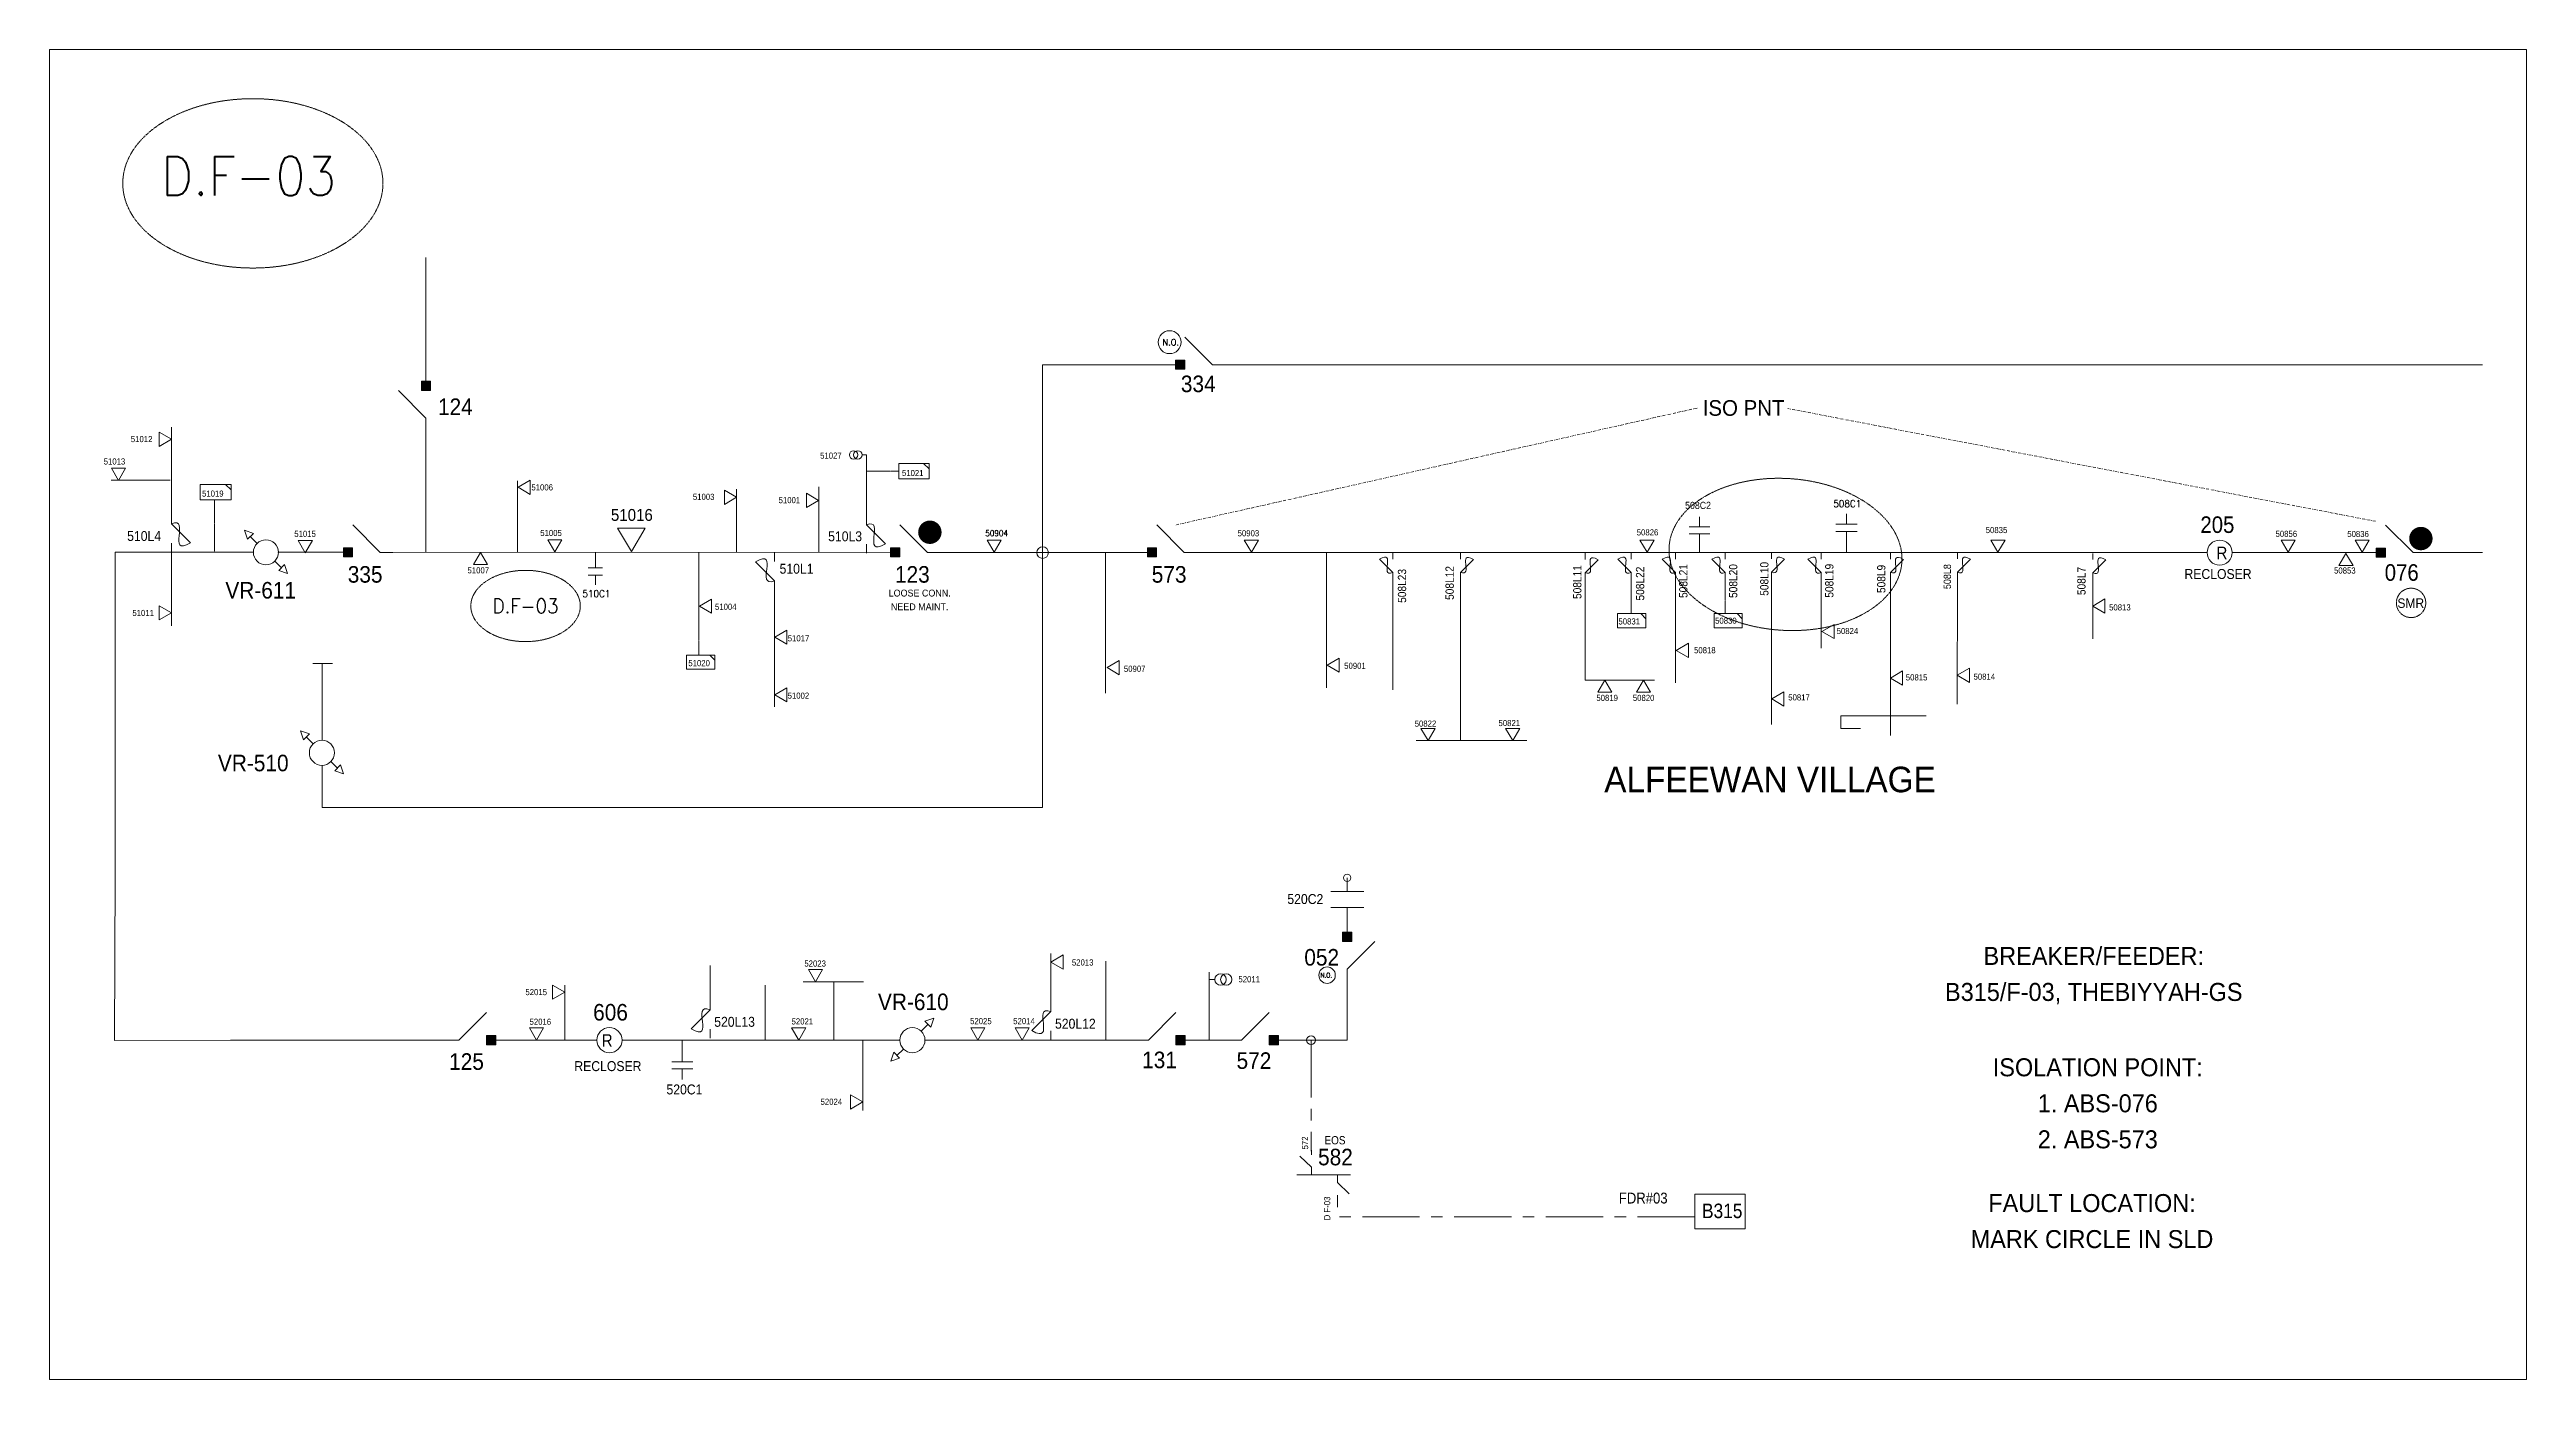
# Model space of a CAD drawing. Header units: metres. Extents: x 65984 to 144644, y -19036 to 23726.
# Drawn here: x 69580 to 70349, y 15325 to 15738 of the extents above; entities that cross this region are included whole.
import ezdxf
from ezdxf.enums import TextEntityAlignment as Align

# ---------------------------------------------------------------- set-up
doc = ezdxf.new("R2010")
doc.units = ezdxf.units.M
doc.header["$MEASUREMENT"] = 0
for name, pattern in [('( Center )', [2, 1.25, -0.25, 0.25, -0.25]), ('DGN Style 3', [0.013877, 0, -0.013877]), ('DGN Style 4', [1.6, 0.8, -0.4, 0, -0.4])]:
    doc.linetypes.add(name, pattern=pattern)
doc.layers.get('0').update_dxf_attribs({"color": 95, "lineweight": 40})
for name, color, linetype, lineweight in [('ABS', 7, 'Continuous', 40), ('ABS NUMBER', 112, 'Continuous', 30), ('CAPACITOR', 5, 'Continuous', 40), ('D FDR  03', 112, 'Continuous', 40), ('d_eos', 111, 'Continuous', 40), ('d_eos no', 121, 'Continuous', 40), ('d_fco', 5, 'Continuous', 40), ('d_fco text', 95, 'Continuous', 40), ('d_oh branch', 94, 'Continuous', 40), ('d_switch', 95, 'Continuous', 40), ('d_tf', 1, 'Continuous', 40), ('d_tf no', 6, 'Continuous', 40), ('d_ug cable', 95, 'Continuous', 40), ('d_ug tf', 1, 'Continuous', 40), ('d_village name', 7, 'Continuous', 40), ('FDR  1  16', 234, 'Continuous', 40), ('FDR  2  03', 240, 'Continuous', 40), ('FDR  4  02', 126, 'Continuous', 40), ('fedr no', 95, 'Continuous', 40), ('GRID STATION  04', 7, 'Continuous', 40), ('Level 37', 7, 'Continuous', 0), ('O H MAIN FEEDER', 4, 'Continuous', 100), ('REGULATOR', 5, 'Continuous', 40), ('SW N O', 114, 'Continuous', 30)]:
    doc.layers.add(name, color=color, linetype=linetype, lineweight=lineweight)
doc.styles.add('Style-Arial', font='arial.ttf')
doc.styles.add('Style-ENGINEERING', font='ENGINEERING.shx')
doc.styles.add('Style-msdefault', font='msdefault.shx')
doc.styles.add('Style-STANDARD', font='STANDARD.shx')

msp = doc.modelspace()

# ---------------------------------------------------------------- texts
at = {"layer": 'ABS NUMBER', "color": 7, "lineweight": 13, "style": 'Style-Arial'}
for s, width, p in [('334', 0.9, (69931.11, 15636.96)), ('124', 0.9, (69700.46, 15629.85)), ('205', 0.88, (70247.65, 15593.23)), ('335', 0.9, (69672.44, 15577.79)), ('123', 0.9, (69842.34, 15577.79)), ('VR-611', 0.9, (69634.45, 15572.86)), ('VR-510', 0.9, (69632.13, 15519.21))]:
    msp.add_text(s, height=5.149, dxfattribs=dict(at, width=width)).set_placement(p, align=Align.TOP_LEFT)
at = {"layer": 'ABS NUMBER', "color": 1, "lineweight": 13, "style": 'Style-Arial'}
for s, width, p in [('573', 0.9, (69922.07, 15577.79)), ('076', 0.88, (70304.88, 15578.37))]:
    msp.add_text(s, height=5.149, dxfattribs=dict(at, width=width)).set_placement(p, align=Align.TOP_LEFT)
at = {"layer": 'ABS NUMBER', "color": 7, "lineweight": 13, "style": 'Style-Arial', "width": 0.9}
for s, p in [('052', (69980.23, 15458.87)), ('VR-610', (69859.01, 15445.03)), ('606', (69759.43, 15441.8)), ('131', (69929.88, 15427.01)), ('572', (69959.2, 15426.78)), ('125', (69714.72, 15426.49))]:
    msp.add_text(s, height=5.149, dxfattribs=at).set_placement(p, align=Align.TOP_RIGHT)
at = {"layer": 'D FDR  03', "color": 5, "linetype": 'Continuous', "lineweight": 13, "style": 'Style-STANDARD'}
msp.add_text('510C1', height=2.197, dxfattribs=at).set_placement((69749.65, 15569.23), align=Align.MIDDLE_CENTER)
at = {"layer": 'd_eos no', "color": 7, "linetype": 'Continuous', "lineweight": 13, "style": 'Style-Arial', "width": 0.9}
msp.add_text('582', height=5.149, dxfattribs=at).set_placement((69984.5, 15396.84), align=Align.TOP_RIGHT)
at = {"layer": 'd_fco text', "color": 5, "linetype": 'Continuous', "lineweight": 13, "style": 'Style-msdefault', "width": 0.916667}
msp.add_text('508C2', height=2.224, dxfattribs=at).set_placement((70087.67, 15595.53))
for s, p in [('510L4', (69603.95, 15588.68)), ('510L3', (69821.6, 15588.58)), ('510L1', (69806.52, 15578.51))]:
    msp.add_text(s, height=3.089, dxfattribs=at).set_placement(p, align=Align.TOP_LEFT)
for s, height, p in [('508L23', 2.573, (69998.48, 15566.37)), ('508L12', 2.573, (70013.27, 15567.28)), ('508L11', 2.573, (70052.9, 15567.57)), ('508L22', 2.573, (70072.4, 15567.1)), ('508L21', 2.573, (70085.82, 15567.89)), ('508L20', 2.573, (70101.3, 15567.89)), ('508L10', 2.573, (70110.97, 15568.56)), ('508L19', 2.573, (70131.15, 15567.98)), ('508L9', 2.573, (70147.28, 15569.42)), ('508L8', 2.274, (70167.93, 15570.64)), ('508L7', 2.573, (70209.43, 15568.78))]:
    msp.add_text(s, height=height, rotation=90, dxfattribs=at).set_placement(p, align=Align.TOP_LEFT)
at = {"layer": 'd_fco text', "color": 7, "linetype": 'Continuous', "lineweight": 13, "style": 'Style-msdefault', "width": 0.916667}
msp.add_text('RECLOSER', height=3.089, dxfattribs=at).set_placement((70242.71, 15576.88), align=Align.TOP_LEFT)
at = {"layer": 'd_fco text', "color": 121, "linetype": 'Continuous', "lineweight": 13, "style": 'Style-msdefault', "width": 0.916667}
msp.add_text('520C2', height=3.089, dxfattribs=at).set_placement((69975.33, 15475.93), align=Align.TOP_RIGHT)
at = {"layer": 'd_fco text', "color": 5, "linetype": 'Continuous', "lineweight": 13, "style": 'Style-msdefault', "width": 0.916667}
for s, p in [('520L13', (69798.86, 15437.8)), ('520L12', (69904.67, 15437.21)), ('RECLOSER', (69763.63, 15424.04)), ('520C1', (69782.56, 15416.8))]:
    msp.add_text(s, height=3.089, dxfattribs=at).set_placement(p, align=Align.TOP_RIGHT)
at = {"layer": 'd_switch', "color": 5, "linetype": 'Continuous', "lineweight": 13, "style": 'Style-ENGINEERING', "width": 0.921053}
for s, p in [('572', (69970.63, 15396.63)), ('D F-03', (69977.49, 15374.61))]:
    msp.add_text(s, height=1.956, rotation=90, dxfattribs=at).set_placement(p)
at = {"layer": 'd_tf no', "color": 5, "linetype": 'Continuous', "lineweight": 13, "style": 'Style-msdefault', "width": 0.945946}
for s, p in [('51012', (69605.1, 15618.19)), ('51027', (69819.11, 15613.05)), ('51013', (69596.66, 15611.24)), ('51021', (69844.51, 15607.65)), ('51019', (69627.19, 15601.26)), ('51006', (69729.46, 15603.19)), ('51003', (69779.6, 15600.25)), ('51001', (69806.21, 15599.23)), ('51015', (69655.84, 15588.76)), ('51005', (69732.21, 15589.03)), ('50903', (69948.73, 15588.95)), ('50826', (70072.65, 15589.22)), ('50835', (70181, 15589.94)), ('50856', (70270.98, 15588.76)), ('50836', (70293.26, 15588.71)), ('51007', (69709.63, 15577.43)), ('50853', (70289.15, 15577.37)), ('51004', (69786.45, 15566.1)), ('50813', (70219.31, 15565.92)), ('51011', (69605.57, 15564.19)), ('50831', (70066.97, 15561.56)), ('50830', (70096.97, 15561.78)), ('50824', (70134.71, 15558.58)), ('51017', (69809.05, 15556.32)), ('50818', (70090.44, 15552.62)), ('51020', (69778.18, 15548.6)), ('50907', (69913.42, 15546.85)), ('50901', (69981.82, 15547.77)), ('50815', (70156.19, 15544.18)), ('50814', (70177.22, 15544.41)), ('51002', (69809.01, 15538.51)), ('50819', (70060.11, 15537.81)), ('50820', (70071.44, 15537.81)), ('50817', (70119.69, 15537.97)), ('50822', (70003.7, 15529.82)), ('50821', (70029.73, 15530)), ('52015', (69727.6, 15446.44)), ('52024', (69819.24, 15412.38))]:
    msp.add_text(s, height=1.905, dxfattribs=at).set_placement(p, align=Align.TOP_LEFT)
at = {"layer": 'd_tf no', "color": 5, "linetype": 'Continuous', "lineweight": 40, "style": 'Style-msdefault', "width": 0.945946}
msp.add_text('51016', height=3.7, dxfattribs=at).set_placement((69754.15, 15595.52), align=Align.TOP_LEFT)
at = {"layer": 'd_tf no', "color": 5, "linetype": 'Continuous', "lineweight": 13, "style": 'Style-STANDARD', "width": 0.945946}
msp.add_text('50904', height=1.905, dxfattribs=at).set_placement((69873.9, 15588), align=Align.MIDDLE_CENTER)
at = {"layer": 'd_tf no', "color": 1, "linetype": 'Continuous', "lineweight": 40, "style": 'Style-msdefault', "width": 0.945946}
msp.add_text('SMR', height=2.953, dxfattribs=at).set_placement((70308.82, 15567.77), align=Align.TOP_LEFT)
at = {"layer": 'd_tf no', "color": 5, "linetype": 'Continuous', "lineweight": 13, "style": 'Style-msdefault', "width": 0.945946}
for s, p in [('52023', (69820.91, 15455.31)), ('52013', (69903.98, 15455.65)), ('52011', (69955.69, 15450.44)), ('52016', (69735.59, 15437.23)), ('52021', (69816.94, 15437.34)), ('52025', (69872.37, 15437.43)), ('52014', (69885.76, 15437.43))]:
    msp.add_text(s, height=1.905, dxfattribs=at).set_placement(p, align=Align.TOP_RIGHT)
at = {"layer": 'd_village name', "color": 7, "linetype": 'Continuous', "lineweight": 13, "style": 'Style-Arial', "width": 0.933333}
for s, height, p in [('ISO PNT', 4.869, (70105.83, 15626.9)), ('ALFEEWAN VILLAGE', 7.9365, (70114.03, 15511.52))]:
    msp.add_text(s, height=height, dxfattribs=at).set_placement(p, align=Align.MIDDLE_CENTER)
at = {"layer": 'd_village name', "color": 20, "linetype": 'Continuous', "lineweight": 13, "insert": (69850.02, 15567.28), "char_height": 2.1284, "width": 22.2466, "attachment_point": 5, "line_spacing_factor": 1.2, "style": 'Style-Arial'}
msp.add_mtext('\\H1x;\\W0.933333;LOOSE CONN.\\PNEED MAINT.', dxfattribs=at)
at = {"layer": 'd_village name', "color": 7, "linetype": 'Continuous', "lineweight": 13, "char_height": 5.592, "attachment_point": 5, "line_spacing_factor": 1.2, "style": 'Style-Arial'}
for s, insert in [('\\H1x;\\W0.933333;BREAKER/FEEDER: \\PB315/F-03, THEBIYYAH-GS', (70214.55, 15450.61)), ('\\H1x;\\W0.933333;ISOLATION POINT: \\P1. ABS-076\\P2. ABS-573', (70215.79, 15410.91)), ('\\H1x;\\W0.933333;FAULT LOCATION:\\PMARK CIRCLE IN SLD', (70214, 15374.33))]:
    msp.add_mtext(s, dxfattribs=dict(at, insert=insert))
at = {"layer": 'FDR  4  02', "color": 5, "linetype": 'Continuous', "lineweight": 13, "style": 'Style-STANDARD'}
msp.add_text('508C1', height=2.197, dxfattribs=at).set_placement((70138.02, 15597.14), align=Align.MIDDLE_CENTER)
at = {"layer": 'fedr no', "color": 6, "linetype": 'Continuous', "lineweight": 13, "attachment_point": 5, "style": 'Style-STANDARD'}
for insert, char_height in [((69641.67, 15698.89), 12.105), ((69727.65, 15565.4), 4.558)]:
    msp.add_mtext('D.F-03', dxfattribs=dict(at, insert=insert, char_height=char_height))
at = {"layer": 'GRID STATION  04', "color": 3, "linetype": 'Continuous', "lineweight": 13, "style": 'Style-msdefault', "width": 0.9}
msp.add_text('FDR#03', height=3.38, dxfattribs=at).set_placement((70067.08, 15379.83))
at = {"layer": 'GRID STATION  04', "color": 3, "linetype": 'Continuous', "lineweight": 13, "style": 'Style-msdefault', "width": 0.888889}
msp.add_text('B315', height=4.511, dxfattribs=at).set_placement((70105.45, 15379.8), align=Align.TOP_RIGHT)
at = {"layer": 'Level 37', "color": 7, "linetype": 'Continuous', "lineweight": 13, "style": 'Style-msdefault', "width": 0.9}
msp.add_text('EOS', height=2.574, dxfattribs=at).set_placement((69982.23, 15400.77), align=Align.TOP_RIGHT)

# ---------------------------------------------------------------- blocks, each defined once
blk = doc.blocks.new('TFU_175')
at = {"layer": 'd_tf', "color": 5, "linetype": 'Continuous', "lineweight": 13, "ltscale": 0.000284767}
blk.add_line((0, 10), (0, 0), dxfattribs=at)
at = {"layer": 'd_tf', "color": 5, "linetype": 'Continuous', "lineweight": 13, "ltscale": 0.000284767, "extrusion": (0, 0, -1)}
for centre in [(0, 30), (0, 20)]:
    blk.add_circle(centre, 10, dxfattribs=at)
blk = doc.blocks.new('ABS2_1_1')
at = {"color": 0, "linetype": 'ByBlock', "lineweight": -2, "ltscale": 500}
for q in [(-29900, 43500), (0, 0)]:
    blk.add_line((0, 13600), q, dxfattribs=at)
at = {"color": 0, "linetype": 'ByBlock', "lineweight": -2, "ltscale": 500, "flags": 128}
for points in [[(5000, 43600), (-5000, 43600), (-5000, 53600), (5000, 53600)], [(3791, 49653), (3791, 49653), (3791, 49653)]]:
    blk.add_lwpolyline(points, close=True, dxfattribs=at)
at = {"color": 0, "linetype": 'ByBlock', "lineweight": -2, "ltscale": 500}
for points in [[(5000, 43600), (-5000, 43600), (5000, 53600), (-5000, 53600)], [(3791, 49653), (3791, 49653), (3791, 49653)]]:
    blk.add_solid(points, dxfattribs=at)
blk = doc.blocks.new('*U1450')
at = {"layer": 'SW N O', "color": 3, "lineweight": 13, "extrusion": (0, 0, -1)}
blk.add_circle((0, 0), 16.8, dxfattribs=at)
at = {"layer": 'SW N O', "color": 3, "lineweight": 13, "extrusion": (0, 0, -1), "style": 'Style-STANDARD'}
blk.add_text('N.O.', height=9.6, dxfattribs=at).set_placement((-1.7, -0.2), align=Align.MIDDLE_CENTER)
blk = doc.blocks.new('*U1087')
at = {"layer": 'd_fco', "color": 5, "linetype": 'Continuous', "lineweight": 13}
blk.add_line((-4.6, 4.2), (-10.1, 4.2), dxfattribs=at)
at = {"layer": 'd_fco', "color": 5, "linetype": 'Continuous', "lineweight": 13, "extrusion": (0, 0, -1), "flags": 128}
blk.add_lwpolyline([(-13, 4.2), (-7.1, 4.2), (4.4, -7.3)], dxfattribs=at)
at = {"layer": 'd_fco', "color": 5, "linetype": 'Continuous', "lineweight": 13}
blk.add_open_spline([(-4.4, -7.3), (-13, 7.7), (11.6, -7.7), (7.1, 4.2)], degree=3, dxfattribs=at)
blk = doc.blocks.new('*U1309')
at = {"layer": 'CAPACITOR', "color": 5, "linetype": 'Continuous', "lineweight": 13}
for p, q in [((0.1, 8.5), (0, 16.4)), ((-9.9, 8.2), (9.9, 8.2)), ((-9.9, -1.4), (9.9, -1.4)), ((0.1, -16.4), (0.1, -1.4))]:
    blk.add_line(p, q, dxfattribs=at)
blk = doc.blocks.new('*U3463')
at = {"layer": 'd_eos', "color": 7, "linetype": 'Continuous', "lineweight": 13, "ltscale": 0.425948}
for p, q in [((-16.2, 0), (16.2, 0)), ((-8.4, 0), (-8.4, -4.6)), ((7.4, 12.1), (7.4, 14.9)), ((7.4, 4.7), (14.4, 11.4)), ((7.4, 0), (7.4, 4.7)), ((-8.4, -4.6), (-15.4, -11.4)), ((-8.4, -12.1), (-8.4, -14.9))]:
    blk.add_line(p, q, dxfattribs=at)
blk = doc.blocks.new('*U1311')
at = {"layer": 'CAPACITOR', "color": 5, "linetype": 'Continuous', "lineweight": 13}
for p, q in [((0, 27.9), (0, -2.9)), ((15, -2.9), (-15, -2.9)), ((15, -12.9), (-15, -12.9)), ((0, -12.9), (0, -27.9))]:
    blk.add_line(p, q, dxfattribs=at)
blk = doc.blocks.new('*U1322')
at = {"layer": 'REGULATOR', "color": 7, "linetype": 'Continuous', "lineweight": 13, "extrusion": (0, 0, -1)}
blk.add_circle((0, 0.1), 7.56, dxfattribs=at)
at = {"layer": 'ABS NUMBER', "color": 7, "lineweight": 13, "extrusion": (0, 0, -1), "style": 'Style-ENGINEERING', "width": 0.9}
blk.add_text('R', height=7.56, dxfattribs=at).set_placement((1.9, 3.7), align=Align.TOP_RIGHT)
blk = doc.blocks.new('TF_8')
at = {"color": 0, "linetype": 'ByBlock', "lineweight": -2}
blk.add_line((6.3, 4.95), (9.9, 1.35), dxfattribs=at)
blk.add_3dface([(-10.1, 4.95), (9.9, 4.95), (9.9, -5.05), (-10.1, -5.05)], dxfattribs=at)
blk = doc.blocks.new('*U1312')
at = {"layer": 'd_oh branch', "color": 5, "linetype": 'Continuous', "lineweight": 13}
for p, q in [((10, 0.9), (-10, 0.9)), ((0, 23), (0, 0.9)), ((10, -9.1), (-10, -9.1)), ((0, -9.1), (0, -23))]:
    blk.add_line(p, q, dxfattribs=at)
blk = doc.blocks.new('TFU_176')
at = {"layer": 'd_tf', "color": 5, "linetype": 'Continuous', "lineweight": 13, "ltscale": 0.000284767}
blk.add_line((0, 10), (0, 0), dxfattribs=at)
for centre in [(0, 30), (0, 20)]:
    blk.add_circle(centre, 10, dxfattribs=at)
blk = doc.blocks.new('*U1059')
at = {"layer": 'REGULATOR', "color": 7, "linetype": 'Continuous', "lineweight": 13}
blk.add_circle((0, 0.1), 7.56, dxfattribs=at)
at = {"layer": 'ABS NUMBER', "color": 7, "lineweight": 13, "style": 'Style-ENGINEERING', "width": 0.9}
blk.add_text('R', height=7.56, dxfattribs=at).set_placement((-1.9, 3.7), align=Align.TOP_LEFT)
blk = doc.blocks.new('*U1315')
at = {"layer": 'CAPACITOR', "color": 5, "linetype": 'Continuous', "lineweight": 13}
for p, q in [((-6.4, 5.4), (6.4, 5.4)), ((-6.4, 1.1), (6.4, 1.1)), ((0, 5.4), (0, 11.7)), ((0, -11.7), (0, 1.1))]:
    blk.add_line(p, q, dxfattribs=at)
blk = doc.blocks.new('*U1316')
at = {"layer": 'CAPACITOR', "color": 5, "linetype": 'Continuous', "lineweight": 13}
for p, q in [((-8.6, 6.5), (8.6, 6.5)), ((-8.6, 0.7), (8.6, 0.7)), ((0, 6.5), (0, 15)), ((0, -15), (0, 0.7)), ((0, -14.9), (0, -1.1))]:
    blk.add_line(p, q, dxfattribs=at)
blk = doc.blocks.new('*U893')
at = {"layer": 'SW N O', "color": 3, "lineweight": 13}
blk.add_circle((0, 0), 16.8, dxfattribs=at)
at = {"layer": 'SW N O', "color": 3, "lineweight": 13, "style": 'Style-STANDARD'}
blk.add_text('N.O.', height=9.6, dxfattribs=at).set_placement((1.7, -0.2), align=Align.MIDDLE_CENTER)
blk = doc.blocks.new('*U3025')
at = {"layer": 'REGULATOR', "color": 5, "linetype": 'Continuous', "lineweight": 13}
for p, q in [((24, 25.1), (13.4, 14.5)), ((-14.9, -13.7), (-25.5, -24.4))]:
    blk.add_line(p, q, dxfattribs=at)
at = {"layer": 'REGULATOR', "color": 5, "linetype": 'Continuous', "lineweight": 13, "flags": 128}
for points in [[(29.5, 20), (34.4, 34.3), (20.1, 29.6)], [(-29.6, -20), (-34.4, -34.3), (-20.1, -29.5)]]:
    blk.add_lwpolyline(points, close=True, dxfattribs=at)
at = {"layer": 'REGULATOR', "color": 5, "linetype": 'Continuous', "lineweight": 13}
blk.add_circle((-0.8, 0.4), 20, dxfattribs=at)
blk = doc.blocks.new('TRA1_1458')
at = {"layer": 'd_tf', "color": 5, "linetype": 'Continuous', "lineweight": 13, "ltscale": 0.000205032, "flags": 128}
blk.add_lwpolyline([(9.9, -17), (-0.1, 0), (-10.1, -17)], close=True, dxfattribs=at)
blk = doc.blocks.new('TRA1_1457')
at = {"layer": 'd_tf', "color": 5, "linetype": 'Continuous', "lineweight": 13, "ltscale": 0.000205032, "xscale": 1.000046566207833, "yscale": 1.000046566207833, "zscale": 1.000046566207833, "rotation": 180}
blk.add_blockref('TRA1_1458', (0, 0), dxfattribs=at)
blk = doc.blocks.new('TRA1_1460')
at = {"layer": 'd_tf', "color": 5, "linetype": 'Continuous', "lineweight": 13, "ltscale": 0.000284767, "flags": 128}
blk.add_lwpolyline([(9.9, -17.1), (-0.1, -0.1), (-10.1, -17.1)], close=True, dxfattribs=at)
blk = doc.blocks.new('TRA1_1459')
at = {"layer": 'd_tf', "color": 5, "linetype": 'Continuous', "lineweight": 13, "ltscale": 0.000284767, "xscale": 1.000046566207833, "yscale": 1.000046566207833, "zscale": 1.000046566207833, "rotation": 180}
blk.add_blockref('TRA1_1460', (0, 0), dxfattribs=at)
blk = doc.blocks.new('TRA1_545')
at = {"layer": 'd_tf', "color": 5, "linetype": 'Continuous', "lineweight": 0, "ltscale": 0.000307269, "flags": 128}
blk.add_lwpolyline([(10.1, -17), (0.1, 0), (-9.9, -17)], close=True, dxfattribs=at)
blk = doc.blocks.new('TRA1_544')
at = {"layer": 'd_tf', "color": 5, "linetype": 'Continuous', "lineweight": 0, "ltscale": 0.000307269, "xscale": 1.000046566207833, "yscale": 1.000046566207833, "zscale": 1.000046566207833, "rotation": 180}
blk.add_blockref('TRA1_545', (0, 0), dxfattribs=at)
blk = doc.blocks.new('TRA1_1462')
at = {"layer": 'd_tf', "color": 5, "linetype": 'Continuous', "lineweight": 13, "ltscale": 0.000284767, "flags": 128}
blk.add_lwpolyline([(10.1, -17), (0.1, 0), (-9.9, -17)], close=True, dxfattribs=at)
blk = doc.blocks.new('TRA1_1461')
at = {"layer": 'd_tf', "color": 5, "linetype": 'Continuous', "lineweight": 13, "ltscale": 0.000284767, "xscale": 1.000046566207833, "yscale": 1.000046566207833, "zscale": 1.000046566207833, "rotation": 180}
blk.add_blockref('TRA1_1462', (0, 0), dxfattribs=at)

# ---------------------------------------------------------------- hatches: boundary and pattern name
at = {"layer": 'd_ug cable', "linetype": 'DGN Style 3', "lineweight": 13}
h = msp.add_hatch(color=3, dxfattribs=at)
edge = h.paths.add_edge_path(flags=0)
edge.add_arc((69853.18, 15588.3), 3.64, 0, 360)
h = msp.add_hatch(color=1, dxfattribs=at)
edge = h.paths.add_edge_path(flags=0)
edge.add_arc((70316.11, 15586.34), 3.64, 0, 360)

# ---------------------------------------------------------------- linework, layer by layer
at = {"layer": 'd_oh branch', "color": 1, "linetype": 'DGN Style 4', "lineweight": 13}
for p, q in [((70091.4, 15626.87), (69929.31, 15590.53)), ((70302, 15591.71), (70119.6, 15626.7))]:
    msp.add_line(p, q, dxfattribs=at)
at = {"layer": 'd_oh branch', "color": 5, "linetype": 'Continuous', "lineweight": 13}
for p, q in [((69617.69, 15592.46), (69617.69, 15620.92)), ((69833.46, 15592.14), (69833.46, 15612.3)), ((69617.33, 15604.48), (69599.03, 15604.48)), ((69725.12, 15582.07), (69725.12, 15604.29)), ((69793.13, 15582.07), (69793.13, 15601.66)), ((69818.67, 15582.07), (69818.67, 15602.37)), ((69617.69, 15559.26), (69617.69, 15582.07)), ((69781.49, 15582.07), (69781.49, 15559.33)), ((69907.72, 15582.05), (69907.72, 15538.31)), ((69976.34, 15581.97), (69976.34, 15539.99)), ((70317.6, 15581.97), (70335.25, 15581.97)), ((69996.89, 15573.63), (69996.9, 15539.32)), ((70017.92, 15573.75), (70017.92, 15523.6)), ((70056.59, 15573.93), (70056.59, 15542.37)), ((70070.91, 15573.63), (70070.91, 15568.32)), ((70084.72, 15573.63), (70084.73, 15541.49)), ((70100.13, 15573.63), (70100.13, 15568.45)), ((70114.51, 15573.84), (70114.51, 15528.62)), ((70129.94, 15574.03), (70129.94, 15552.35)), ((70151.41, 15573.76), (70151.4, 15525.2)), ((70172.19, 15573.81), (70172.17, 15534.91)), ((70214.28, 15573.6), (70214.28, 15555.23)), ((69804.92, 15571.03), (69804.92, 15534.03)), ((70056.59, 15542.36), (70078.17, 15542.36)), ((70151.4, 15531.28), (70162.49, 15531.28)), ((70004.16, 15523.6), (70038.53, 15523.6)), ((69784.96, 15441.53), (69784.96, 15453.73)), ((69890.77, 15440.48), (69890.77, 15457.51)), ((69907.85, 15430.56), (69907.85, 15455.12)), ((69939.89, 15430.56), (69939.89, 15451.64)), ((69739.8, 15430.56), (69739.8, 15447.65)), ((69802.08, 15430.56), (69802.08, 15447.65)), ((69823.55, 15448.66), (69813.86, 15448.66)), ((69832.34, 15430.56), (69832.34, 15408.68))]:
    msp.add_line(p, q, dxfattribs=at)
at = {"layer": 'd_oh branch', "color": 5, "linetype": 'Continuous', "lineweight": 13, "flags": 128}
for points in [[(70151.4, 15531.28), (70135.99, 15531.28), (70135.99, 15527.36), (70142.15, 15527.36)], [(69823.37, 15430.56), (69823.37, 15448.66), (69832.62, 15448.66)]]:
    msp.add_lwpolyline(points, dxfattribs=at)
at = {"layer": 'd_tf', "color": 5, "linetype": 'Continuous', "lineweight": 13, "ltscale": 0.000284767, "flags": 128}
for points in [[(69613.89, 15614.97), (69613.89, 15619.36), (69617.69, 15617.16)], [(69599.07, 15608.15), (69603.46, 15608.15), (69601.26, 15604.34)], [(69657.06, 15585.74), (69661.45, 15585.74), (69659.25, 15581.94)], [(69613.89, 15561.08), (69613.89, 15565.48), (69617.69, 15563.28)], [(69819.88, 15452.47), (69815.48, 15452.47), (69817.68, 15448.66)], [(69894.58, 15457.01), (69894.58, 15452.62), (69890.77, 15454.82)], [(69736, 15443.28), (69736, 15447.67), (69739.8, 15445.48)], [(69733.26, 15434.37), (69728.86, 15434.37), (69731.06, 15430.56)], [(69814.65, 15434.37), (69810.26, 15434.37), (69812.45, 15430.56)], [(69870.27, 15434.37), (69865.87, 15434.37), (69868.07, 15430.56)], [(69884.06, 15434.37), (69879.67, 15434.37), (69881.86, 15430.56)], [(69828.53, 15409.18), (69828.53, 15413.57), (69832.34, 15411.37)]]:
    msp.add_lwpolyline(points, close=True, dxfattribs=at)
at = {"layer": 'd_ug cable', "color": 5, "linetype": 'DGN Style 3', "lineweight": 13}
for p, q in [((69843.51, 15607.29), (69833.46, 15607.29)), ((69631.04, 15582.07), (69631.04, 15598.34)), ((70070.91, 15568.32), (70070.91, 15563.01)), ((70100.13, 15568.45), (70100.13, 15563.01)), ((69781.49, 15559.33), (69781.49, 15550.14))]:
    msp.add_line(p, q, dxfattribs=at)
at = {"layer": 'd_ug cable', "color": 2, "linetype": 'DGN Style 3', "lineweight": 13}
msp.add_circle((70313.06, 15566.36), 4.56, dxfattribs=at)
at = {"layer": 'FDR  1  16', "color": 5, "linetype": '( Center )', "lineweight": 13, "ltscale": 14.238358}
msp.add_line((69971.6, 15430.56), (69971.6, 15396.05), dxfattribs=at)
at = {"layer": 'FDR  1  16', "color": 5, "linetype": '( Center )', "lineweight": 13, "ltscale": 14.238358, "flags": 128}
msp.add_lwpolyline([(70090.68, 15375.7), (70033.77, 15375.7), (69979.77, 15375.7), (69979.77, 15381.23)], dxfattribs=at)
at = {"layer": 'FDR  2  03', "color": 5, "linetype": 'Continuous', "lineweight": 13}
msp.add_line((69672.1, 15582.07), (69659.5, 15582.07), dxfattribs=at)
at = {"layer": 'fedr no', "color": 82, "linetype": 'DGN Style 3', "lineweight": 13, "true_color": 0x1dc70e}
for centre, major_axis in [((69642.98, 15696.65), (40.39, 0)), ((70118.83, 15581.41), (36.13, -2.41)), ((69727.65, 15565.4), (17, 0))]:
    msp.add_ellipse(centre, major_axis=major_axis, ratio=0.651175, dxfattribs=at)
at = {"layer": 'GRID STATION  04', "color": 3, "linetype": 'Continuous', "lineweight": 13, "ltscale": 0.392979, "flags": 128}
msp.add_lwpolyline([(70106.36, 15371.97), (70106.36, 15382.68), (70090.71, 15382.68), (70090.71, 15371.97)], close=True, dxfattribs=at)
at = {"layer": 'O H MAIN FEEDER', "color": 5, "lineweight": 13, "ltscale": 0.332483}
for p, q in [((69696.71, 15635.46), (69696.71, 15673.63)), ((69696.71, 15582.07), (69696.71, 15620.24)), ((69643.13, 15582.07), (69600.23, 15582.07)), ((69672.1, 15582.07), (69650.71, 15582.07)), ((69842.29, 15582.07), (69684.67, 15582.05)), ((70249.77, 15581.97), (69934.55, 15581.97)), ((70302.26, 15581.97), (70257.52, 15581.97)), ((69664.45, 15547.52), (69664.45, 15523.71)), ((69982.77, 15430.56), (69982.77, 15449.96)), ((69636.05, 15430.56), (69703.43, 15430.56)), ((69718.13, 15430.56), (69749.81, 15430.56)), ((69757.63, 15430.56), (69843.88, 15430.56)), ((69851.71, 15430.56), (69917.71, 15430.56)), ((69932.46, 15430.56), (69946.16, 15430.56)), ((69961.68, 15430.56), (69982.77, 15430.56))]:
    msp.add_line(p, q, dxfattribs=at)
at = {"layer": 'O H MAIN FEEDER', "color": 6, "lineweight": 13, "ltscale": 0.332483}
msp.add_line((70335.25, 15640.26), (69944.79, 15640.34), dxfattribs=at)
at = {"layer": 'O H MAIN FEEDER', "color": 5, "lineweight": 13, "ltscale": 0.284767}
msp.add_line((69667.66, 15547.52), (69661.64, 15547.52), dxfattribs=at)
at = {"layer": 'O H MAIN FEEDER', "color": 140, "lineweight": 13, "ltscale": 0.498271, "flags": 128}
msp.add_lwpolyline([(69579.85, 15738.22), (70348.89, 15738.22), (70348.89, 15325.18), (69579.85, 15325.18)], close=True, dxfattribs=at)
at = {"layer": 'O H MAIN FEEDER', "color": 5, "lineweight": 13, "ltscale": 20.018205, "flags": 128}
for points in [[(69664.45, 15515.92), (69664.45, 15502.86), (69888.2, 15502.86), (69888.2, 15640.34), (69929.45, 15640.34)], [(69920.73, 15582.05), (69856.34, 15582.05)]]:
    msp.add_lwpolyline(points, dxfattribs=at)
at = {"layer": 'O H MAIN FEEDER', "color": 5, "lineweight": 13, "ltscale": 0.332483, "flags": 128}
msp.add_lwpolyline([(69636.05, 15430.56), (69600.04, 15430.47), (69600.23, 15481.88), (69600.23, 15582.07)], dxfattribs=at)
at = {"layer": 'O H MAIN FEEDER', "color": 5, "lineweight": 13, "ltscale": 0.332483}
for centre, radius in [((69888.18, 15581.97), 1.79), ((69971.53, 15430.56), 1.37)]:
    msp.add_circle(centre, radius, dxfattribs=at)
at = {"layer": 'O H MAIN FEEDER', "lineweight": 13, "ltscale": 0.332483}
msp.add_circle((69982.75, 15480.99), 1.14, dxfattribs=at)

# ---------------------------------------------------------------- block references
at = {"layer": 'ABS', "color": 7, "linetype": 'Continuous', "lineweight": 13, "ltscale": 0.553485, "xscale": 0.0002861330455961564, "zscale": 0.0003680335276451397}
for p, yscale, rotation in [((69944.79, 15640.34), -0.0002861330455961566, 270.0000000000002), ((69696.72, 15619.85), 0.0002861330455961564, 359.9999999999997), ((69686.43, 15582.05), -0.0002861330455961566, 270.0000000000002), ((69856.34, 15582.05), -0.0002861330455961566, 270.0000000000002), ((69982.77, 15448.73), -0.0002861330455961566, 180.0000000000002), ((69703.05, 15430.56), 0.0002861330455961564, 269.9999999999998), ((69917.12, 15430.55), 0.0002861330455961564, 269.9999999999998), ((69946.07, 15430.55), 0.0002861330455961564, 269.9999999999998)]:
    msp.add_blockref('ABS2_1_1', p, dxfattribs=dict(at, yscale=yscale, rotation=rotation))
at = {"layer": 'ABS', "color": 1, "linetype": 'Continuous', "lineweight": 13, "ltscale": 0.553485, "xscale": 0.0002861330455961564, "yscale": -0.0002861330455961566, "zscale": 0.0003680335276451397, "rotation": 270.0000000000002}
for p in [(69936.06, 15582.05), (70317.6, 15581.97)]:
    msp.add_blockref('ABS2_1_1', p, dxfattribs=at)
at = {"layer": 'CAPACITOR', "color": 5, "linetype": 'Continuous', "lineweight": 13, "extrusion": (0, 0, -1)}
for name, p, xscale, yscale, zscale in [('*U1316', (-70092.16, 15587.54), 0.3707005556486956, 0.3707005556486956, 0.3707005556486956), ('*U1309', (-69982.77, 15472.53), 0.5148618828454105, 0.5148618828454105, 0.5148618828454105), ('*U1311', (-69776.32, 15424.44), 0.2197236241381774, 0.2197236241381774, 0.2197236241381774)]:
    msp.add_blockref(name, p, dxfattribs=dict(at, xscale=xscale, yscale=yscale, zscale=zscale))
at = {"layer": 'CAPACITOR', "color": 5, "linetype": 'Continuous', "lineweight": 13, "xscale": 0.5148618828454105, "yscale": 0.5148618828454105, "zscale": 0.5148618828454105}
msp.add_blockref('*U1315', (70137.74, 15588.01), dxfattribs=at)
at = {"layer": 'd_eos', "color": 7, "linetype": 'Continuous', "lineweight": 13, "ltscale": 0.425948, "extrusion": (0, 0, -1), "xscale": 0.5148618828454105, "yscale": 0.5148618828454105, "zscale": 0.5148618828454105}
msp.add_blockref('*U3463', (-69975.43, 15388.69), dxfattribs=at)
at = {"layer": 'd_fco', "color": 5, "linetype": 'Continuous', "lineweight": 13}
for p, xscale, yscale, zscale, rotation in [((69619.86, 15587.29), 0.5148618828454105, 0.5148618828454105, 0.5148618828454105, 90.00000000060005), ((69835.63, 15586.97), 0.5148618828454105, 0.5148618828454105, 0.5148618828454105, 90.00000000060005), ((69802.76, 15576.86), 0.5148618828454105, 0.5148618828454105, 0.5148618828454105, 270.0000000006), ((69995.38, 15578.32), 0.3604033179917875, 0.3604033179917875, 0.3604033179917875, 269.9640835135763), ((70069.39, 15578.32), 0.3604033179917875, 0.3604033179917875, 0.3604033179917875, 269.9640835135763), ((70083.21, 15578.32), 0.3604033179917875, 0.3604033179917875, 0.3604033179917875, 269.9640835135763), ((70098.61, 15578.32), 0.3604033179917875, 0.3604033179917875, 0.3604033179917875, 269.9640835135763), ((70128.42, 15578.32), 0.3604033179917875, 0.3604033179917875, 0.3604033179917875, 269.9640835135763)]:
    msp.add_blockref('*U1087', p, dxfattribs=dict(at, xscale=xscale, yscale=yscale, zscale=zscale, rotation=rotation))
at = {"layer": 'd_fco', "color": 5, "linetype": 'Continuous', "lineweight": 13, "extrusion": (0, 0, -1)}
for p, xscale, yscale, zscale, rotation in [((-70019.4, 15578.32), 0.351326942600964, 0.351326942600964, 0.351326942600964, 269.9999999995591), ((-70058.07, 15578.23), 0.351326942600964, 0.351326942600964, 0.351326942600964, 269.9999999995591), ((-70115.99, 15578.41), 0.351326942600964, 0.351326942600964, 0.351326942600964, 269.9999999995591), ((-70152.89, 15578.33), 0.351326942600964, 0.351326942600964, 0.351326942600964, 269.9999999995591), ((-70173.67, 15578.38), 0.351326942600964, 0.351326942600964, 0.351326942600964, 269.9999999995591), ((-70215.76, 15578.17), 0.351326942600964, 0.351326942600964, 0.351326942600964, 269.9999999995591), ((-69782.79, 15436.36), 0.5148618828454105, 0.5148618828454105, 0.5148618828454105, 90.00000000060005), ((-69888.61, 15435.78), 0.5148618828454105, 0.5148618828454105, 0.5148618828454105, 90.00000000060005)]:
    msp.add_blockref('*U1087', p, dxfattribs=dict(at, xscale=xscale, yscale=yscale, zscale=zscale, rotation=rotation))
at = {"layer": 'd_oh branch', "color": 5, "linetype": 'Continuous', "lineweight": 13, "xscale": 0.2197236241381774, "yscale": 0.2197236241381774, "zscale": 0.2197236241381774}
msp.add_blockref('*U1312', (69749.32, 15577.01), dxfattribs=at)
at = {"layer": 'd_tf', "color": 5, "linetype": 'Continuous', "lineweight": 13, "ltscale": 0.000284767}
for name, p, xscale, yscale, zscale, rotation in [('TFU_176', (69833.46, 15612.3), 0.1318341744829063, 0.1318341744829063, 0.1318341744829063, 89.9999999999999), ('TRA1_1461', (70292.82, 15581.74), 0.2197236241381774, 0.2197236241381774, 0.2197236241381774, 180), ('TRA1_1459', (70214.26, 15565.4), 0.2197236241381774, 0.2197236241381774, 0.2197236241381774, 270), ('TRA1_1459', (70130.14, 15557.52), 0.2197236241381774, 0.2197236241381774, 0.2197236241381774, 270), ('TRA1_1459', (70084.91, 15551.63), 0.2197236241381774, 0.2197236241381774, 0.2197236241381774, 270), ('TRA1_1459', (69908.22, 15546.27), 0.2197236241381774, 0.2197236241381774, 0.2197236241381774, 270), ('TRA1_1459', (69976.5, 15547.02), 0.2197236241381774, 0.2197236241381774, 0.2197236241381774, 270), ('TRA1_1459', (70062.79, 15542.35), 0.2197236241381774, 0.2197236241381774, 0.2197236241381774, 180), ('TRA1_1459', (70074.77, 15542.35), 0.2197236241381774, 0.2197236241381774, 0.2197236241381774, 180), ('TRA1_1459', (70151.42, 15543.05), 0.2197236241381774, 0.2197236241381774, 0.2197236241381774, 270), ('TRA1_1459', (70172.16, 15543.89), 0.2197236241381774, 0.2197236241381774, 0.2197236241381774, 270), ('TRA1_1459', (70114.52, 15536.54), 0.2197236241381774, 0.2197236241381774, 0.2197236241381774, 270)]:
    msp.add_blockref(name, p, dxfattribs=dict(at, xscale=xscale, yscale=yscale, zscale=zscale, rotation=rotation))
at = {"layer": 'd_tf', "color": 5, "linetype": 'Continuous', "lineweight": 13, "ltscale": 0.000205032, "xscale": 0.2197236241381774, "yscale": 0.2197236241381774, "zscale": 0.2197236241381774}
for p, rotation in [((69725.31, 15602.29), 270), ((69793.14, 15599.13), 89.99999999999999), ((69818.63, 15598.17), 89.99999999999999), ((69713.66, 15581.98), 180), ((69781.64, 15565.38), 270), ((69805.02, 15555.76), 270), ((69805.02, 15537.81), 270)]:
    msp.add_blockref('TRA1_1457', p, dxfattribs=dict(at, rotation=rotation))
at = {"layer": 'd_tf', "color": 5, "linetype": 'Continuous', "lineweight": 0, "ltscale": 0.000307269, "xscale": 0.4267622666565712, "yscale": 0.4267622666565712, "zscale": 0.4267622666565712}
msp.add_blockref('TRA1_544', (69760.55, 15582.34), dxfattribs=at)
at = {"layer": 'd_tf', "color": 5, "linetype": 'Continuous', "lineweight": 13, "ltscale": 0.000205032, "xscale": 0.2197236241381774, "yscale": 0.2197236241381774, "zscale": 0.2197236241381774}
msp.add_blockref('TRA1_1457', (69736.7, 15582.21), dxfattribs=at)
at = {"layer": 'd_tf', "color": 5, "linetype": 'Continuous', "lineweight": 13, "ltscale": 0.000284767, "xscale": 0.2197236241381774, "yscale": 0.2197236241381774, "zscale": 0.2197236241381774}
for p in [(69873.13, 15582.11), (69952.98, 15582.11), (70075.82, 15582.11), (70184.77, 15582.11), (70274.9, 15582.11), (70297.87, 15582.11), (70007.83, 15523.58), (70034.12, 15523.59)]:
    msp.add_blockref('TRA1_1459', p, dxfattribs=at)
at = {"layer": 'd_tf', "color": 5, "linetype": 'Continuous', "lineweight": 13, "ltscale": 0.000284767, "extrusion": (0, 0, -1), "xscale": 0.1773152204430131, "yscale": 0.1773152204430131, "zscale": 0.1773152204430131, "rotation": 90.0001871742919}
msp.add_blockref('TFU_175', (-69939.89, 15449.41), dxfattribs=at)
at = {"layer": 'd_ug tf', "color": 5, "linetype": 'Continuous', "lineweight": 13}
for p, xscale, yscale, zscale in [((69848.26, 15607.31), 0.4704162897968145, 0.4704162897968145, 0.4267622666565712), ((69631.45, 15600.78), 0.4821150844855336, 0.4821150844855336, 0.3164171083704443), ((70071.13, 15560.86), 0.4394472482763548, 0.4394472482763548, 0.4267622666565712), ((70101.08, 15560.86), 0.4394472482763548, 0.4394472482763548, 0.4267622666565712), ((69782.07, 15547.96), 0.4394472482763548, 0.4394472482763548, 0.4267622666565712)]:
    msp.add_blockref('TF_8', p, dxfattribs=dict(at, xscale=xscale, yscale=yscale, zscale=zscale))
at = {"layer": 'REGULATOR', "color": 5, "linetype": 'Continuous', "lineweight": 13, "xscale": 0.1946404983386295, "yscale": 0.1946404983386295, "zscale": 0.1946404983386295, "rotation": 90.00000000000001}
for p in [(69647.11, 15582.22), (69664.49, 15519.96)]:
    msp.add_blockref('*U3025', p, dxfattribs=at)
at = {"layer": 'REGULATOR', "color": 7, "linetype": 'Continuous', "lineweight": 13, "xscale": 0.5148618828454105, "yscale": 0.5148618828454105, "zscale": 0.5148618828454105}
msp.add_blockref('*U1059', (70253.63, 15581.92), dxfattribs=at)
at = {"layer": 'REGULATOR', "color": 5, "linetype": 'Continuous', "lineweight": 13, "extrusion": (0, 0, -1), "xscale": 0.1946404983386295, "yscale": 0.1946404983386295, "zscale": 0.1946404983386295, "rotation": 90.00000000000001}
msp.add_blockref('*U3025', (-69847.69, 15430.71), dxfattribs=at)
at = {"layer": 'REGULATOR', "color": 7, "linetype": 'Continuous', "lineweight": 13, "extrusion": (0, 0, -1), "xscale": 0.5148618828454105, "yscale": 0.5148618828454105, "zscale": 0.5148618828454105}
msp.add_blockref('*U1322', (-69753.7, 15430.51), dxfattribs=at)
at = {"layer": 'SW N O', "color": 3, "lineweight": 13, "xscale": 0.2116776437001535, "yscale": 0.2116776437001535, "zscale": 0.2116776437001535}
msp.add_blockref('*U893', (69927.62, 15647.33), dxfattribs=at)
at = {"layer": 'SW N O', "color": 3, "lineweight": 13, "extrusion": (0, 0, -1), "xscale": 0.1519200195695297, "yscale": 0.1519200195695297, "zscale": 0.1519200195695297}
msp.add_blockref('*U1450', (-69976.51, 15450.74), dxfattribs=at)

msp.set_redraw_order([(e.dxf.handle, doc.entitydb.next_handle()) for e in msp.query("TEXT MTEXT ATTDEF DIMENSION ARC_DIMENSION")])  # texts and dimensions are drawn at this point

doc.saveas('drawing.dxf')
